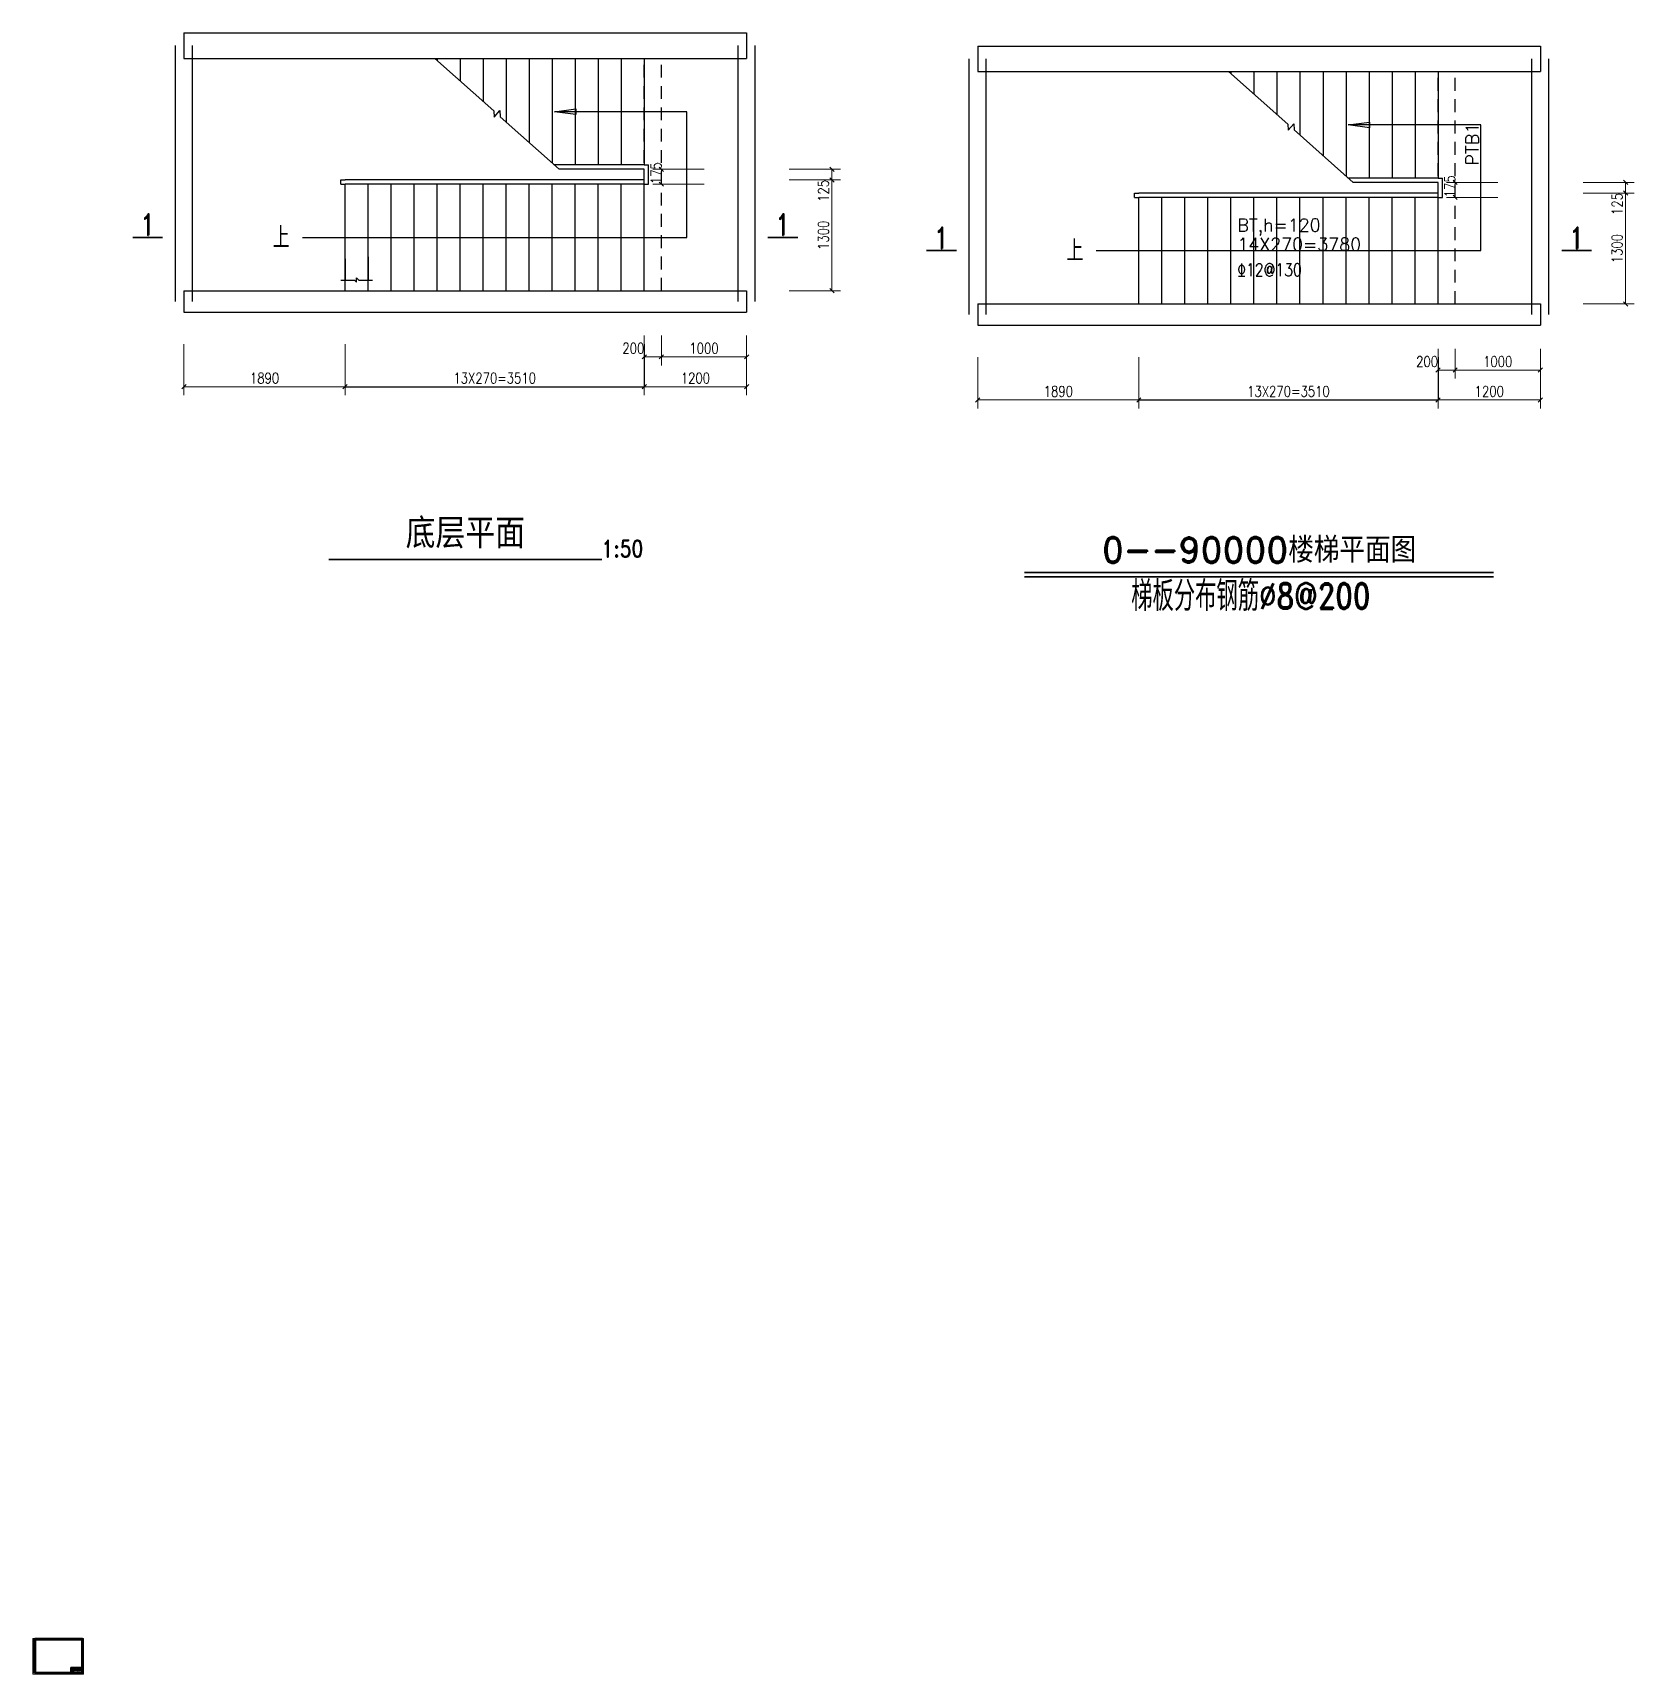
# Model space of a CAD drawing. Header units: millimetres. Extents: x -14156 to 29928, y -5971 to 19239.
# Drawn here: x -25 to 18759, y -10 to 19239 of the extents above; entities that cross this region are included whole.
import ezdxf
from ezdxf.enums import TextEntityAlignment as Align

# ---------------------------------------------------------------- set-up
doc = ezdxf.new("R2010")
doc.units = ezdxf.units.MM
doc.linetypes.add('线型3', pattern=[500, 150, -100, 150, -100])
for name, color, linetype, lineweight in [('中文说明', 9, 'Continuous', 60), ('剖面号', 7, 'Continuous', 35), ('墙', 3, 'Continuous', 25), ('尺寸线', 9, 'Continuous', 9), ('层301', 9, 'Continuous', 25), ('梁', 4, 'Continuous', 25), ('楼梯', 6, '线型3', 25), ('楼梯板', 4, 'Continuous', 25)]:
    doc.layers.add(name, color=color, linetype=linetype, lineweight=lineweight)
doc.styles.add('hztxt', font='romand_pkpm', dxfattribs={"bigfont": 'hztxt'})
doc.styles.add('宋体', font='宋体')

msp = doc.modelspace()

# ---------------------------------------------------------------- texts
at = {"layer": '中文说明', "color": 7, "style": 'hztxt', "width": 0.8}
for p in [(2888, 16839), (12199, 16684)]:
    msp.add_text('上', height=250, dxfattribs=at).set_placement(p, align=Align.MIDDLE_CENTER)
at = {"layer": '中文说明', "style": 'hztxt', "width": 0.8}
msp.add_text('%%13112@130', height=150, dxfattribs=at).set_placement((14104, 16459), align=Align.MIDDLE_LEFT)
at = {"layer": '中文说明', "color": 7, "style": 'hztxt'}
for s, height, p in [('底层平面', 350, (5048, 13089)), ('0--90000楼梯平面图', 300, (14359, 12934))]:
    msp.add_text(s, height=height, dxfattribs=at).set_placement(p, align=Align.BOTTOM_CENTER)
at = {"layer": '中文说明', "color": 7, "style": 'hztxt', "width": 0.8}
msp.add_text('1:50 ', height=200, dxfattribs=at).set_placement((6648, 13089))
at = {"layer": '中文说明', "color": 3, "style": 'hztxt', "width": 0.714286}
msp.add_text('梯板分布钢筋', height=350, dxfattribs=at).set_placement((14359, 12634), align=Align.MIDDLE_RIGHT)
at = {"layer": '中文说明', "color": 3, "style": 'hztxt', "width": 0.8}
msp.add_text('%%1298@200', height=300, dxfattribs=at).set_placement((14359, 12634), align=Align.MIDDLE_LEFT)
at = {"layer": '剖面号', "style": 'hztxt'}
msp.add_text('PTB1', height=150, rotation=90, dxfattribs=at).set_placement((16859, 17934), align=Align.MIDDLE_CENTER)
at = {"layer": '剖面号', "style": 'hztxt', "width": 0.8}
for p in [(1323, 16989), (8773, 16989), (10634, 16834), (18084, 16834)]:
    msp.add_text('1', height=250, dxfattribs=at).set_placement(p, align=Align.MIDDLE_CENTER)
at = {"layer": '尺寸线', "style": 'hztxt', "width": 0.8}
for p in [(7348, 17464), (16659, 17309)]:
    msp.add_text('175', height=125, rotation=90, dxfattribs=at).set_placement(p)
for p in [(9348, 17514), (18659, 17359)]:
    msp.add_text('125', height=125, rotation=90, dxfattribs=at).set_placement(p, align=Align.BOTTOM_RIGHT)
for p in [(9248, 16864), (18559, 16709)]:
    msp.add_text('1300', height=125, rotation=90, dxfattribs=at).set_placement(p, align=Align.MIDDLE_CENTER)
for p in [(7148, 15439), (16459, 15284)]:
    msp.add_text('200', height=125, dxfattribs=at).set_placement(p, align=Align.BOTTOM_RIGHT)
for s, p in [('1000', (7848, 15539)), ('1000', (17159, 15384)), ('1890', (2693, 15189)), ('1200', (7748, 15189)), ('1890', (12004, 15034)), ('1200', (17059, 15034))]:
    msp.add_text(s, height=125, dxfattribs=at).set_placement(p, align=Align.MIDDLE_CENTER)
for p in [(5393, 15089), (14704, 14934)]:
    msp.add_text('13X270=3510', height=125, dxfattribs=at).set_placement(p, align=Align.BOTTOM_CENTER)
at = {"layer": '层301', "style": 'hztxt'}
for s, p in [('BT,h=120', (14104, 16909)), ('14X270=3780', (14104, 16684))]:
    msp.add_text(s, height=150, dxfattribs=at).set_placement(p)

# ---------------------------------------------------------------- blocks, each defined once
blk = doc.blocks.new('998')
at = {"color": 7, "linetype": 'Continuous', "lineweight": 35}
for p, q in [((660, 71), (800, 71)), ((660, 71), (660, 1)), ((660, 51), (800, 51)), ((675, 51), (675, 1)), ((695, 51), (695, 1)), ((695, 37), (800, 37)), ((695, 13), (800, 13))]:
    blk.add_line(p, q, dxfattribs=at)
at = {"color": 7, "linetype": 'Continuous', "lineweight": 25}
for p, q in [((660, 43), (695, 43)), ((660, 37), (695, 37)), ((660, 31), (695, 31)), ((660, 25), (695, 25)), ((660, 19), (695, 19)), ((660, 13), (695, 13)), ((660, 7), (800, 7)), ((706, 13), (706, 1)), ((730, 13), (730, 1)), ((740, 13), (740, 1)), ((760, 13), (760, 1)), ((772, 13), (772, 1))]:
    blk.add_line(p, q, dxfattribs=at)
at = {"color": 2, "style": 'hztxt', "width": 0.857143}
for s, p in [('制图', (664, 49)), ('设计', (664, 42)), ('校对', (664, 36)), ('审核', (664, 30)), ('审定', (664, 24)), ('负责', (664, 18)), ('制图人', (680, 49)), ('设计人', (680, 42)), ('校对人', (680, 36)), ('审核人', (680, 30)), ('审定人', (680, 24)), ('负责人', (680, 18)), ('组别', (698, 12)), ('比例', (698, 6)), ('999', (710, 12)), ('1:100', (710, 7)), ('设计证书:518516', (726, 57)), ('阶段', (732, 12)), ('日期', (732, 6)), ('施工图', (744, 12)), ('2008 08 08', (743, 6)), ('档案号', (762, 12)), ('项目号', (762, 6)), ('ZX建_2006 1/1', (774, 12)), ('XM 2006 6/6', (774, 6))]:
    blk.add_text(s, height=3.5, dxfattribs=at).set_placement(p, align=Align.TOP_LEFT)
at = {"color": 2, "attachment_point": 1, "line_spacing_factor": 1.1, "style": '宋体'}
for s, insert, char_height, width in [('\\pxsm1.0;{\\W0.71;中国建筑科学研究院 PKPM CAD 工程部}', (686, 67), 5.25, 170), ('\\pxsm1.0;{\\W0.67;奥运会开幕式主场馆}', (724, 48), 4.5, 72), ('\\pxsm1.0;{\\W0.67;一层结构施工平面图}', (724, 29), 4.5, 72)]:
    blk.add_mtext(s, dxfattribs=dict(at, insert=insert, char_height=char_height, width=width))
blk = doc.blocks.new('997')
at = {"color": 7, "lineweight": 25}
for p, q in [((25, 584), (5, 584)), ((5, 584), (5, 509)), ((10, 584), (10, 509)), ((15, 584), (15, 509)), ((20, 584), (20, 509)), ((5, 559), (25, 559)), ((5, 534), (25, 534)), ((5, 509), (25, 509))]:
    blk.add_line(p, q, dxfattribs=at)

# ---------------------------------------------------------------- linework, layer by layer
at = {"layer": '中文说明', "color": 7, "lineweight": 35}
for p, q in [((3448, 13064), (6648, 13064)), ((11609, 12909), (17109, 12909)), ((11609, 12859), (17109, 12859))]:
    msp.add_line(p, q, dxfattribs=at)
at = {"layer": '中文说明', "lineweight": 9}
for p, q in [((272, 410), (272, 395)), ((-25, 200), (5, 200)), ((569, 200), (554, 200)), ((272, -10), (272, 5))]:
    msp.add_line(p, q, dxfattribs=at)
at = {"layer": '中文说明', "lineweight": 25}
msp.add_lwpolyline([(3588, 16339), (3748, 16339), (3773, 16314), (3773, 16364), (3798, 16339), (3958, 16339)], dxfattribs=at)
at = {"layer": '中文说明', "lineweight": 9}
msp.add_lwpolyline([(-25, -10), (569, -10), (569, 410), (-25, 410)], close=True, dxfattribs=at)
at = {"layer": '中文说明'}
msp.add_lwpolyline([(0, 0), (559, 0), (559, 400), (0, 400)], close=True, dxfattribs=at)
at = {"layer": '剖面号'}
for p, q in [((1498, 16839), (1148, 16839)), ((8598, 16839), (8948, 16839)), ((10809, 16684), (10459, 16684)), ((17909, 16684), (18259, 16684))]:
    msp.add_line(p, q, dxfattribs=at)
at = {"layer": '墙'}
for p, q in [((1748, 19239), (1748, 18939)), ((8348, 19239), (8348, 18939)), ((11059, 19084), (11059, 18784)), ((17659, 19084), (17659, 18784)), ((1748, 16214), (1748, 15964)), ((8348, 16214), (8348, 15964)), ((11059, 16059), (11059, 15809)), ((17659, 16059), (17659, 15809))]:
    msp.add_line(p, q, dxfattribs=at)
for points in [[(1748, 19239), (8348, 19239)], [(11059, 19084), (17659, 19084)], [(1748, 18939), (8348, 18939)], [(11059, 18784), (17659, 18784)], [(1748, 16214), (8348, 16214)], [(11059, 16059), (17659, 16059)], [(1748, 15964), (8348, 15964)], [(11059, 15809), (17659, 15809)]]:
    msp.add_lwpolyline(points, dxfattribs=at)
at = {"layer": '尺寸线'}
for p, q in [((7848, 17639), (7248, 17639)), ((7348, 17464), (7348, 17639)), ((8848, 17639), (9448, 17639)), ((9348, 17639), (9348, 17514)), ((7848, 17464), (7248, 17464)), ((8848, 17514), (9448, 17514)), ((8848, 17514), (9448, 17514)), ((9348, 17514), (9348, 16214)), ((17159, 17484), (16559, 17484)), ((16659, 17309), (16659, 17484)), ((18159, 17484), (18759, 17484)), ((18159, 17359), (18759, 17359)), ((18159, 17359), (18759, 17359)), ((18659, 17484), (18659, 17359)), ((18659, 17359), (18659, 16059)), ((17159, 17309), (16559, 17309)), ((8848, 16214), (9448, 16214)), ((18159, 16059), (18759, 16059)), ((7148, 15689), (7148, 15339)), ((7348, 15689), (7348, 15339)), ((7348, 15689), (7348, 15339)), ((8348, 15689), (8348, 15339)), ((1748, 15589), (1748, 14989)), ((3638, 15589), (3638, 14989)), ((7148, 15589), (7148, 14989)), ((7348, 15439), (7148, 15439)), ((8348, 15439), (7348, 15439)), ((8348, 15589), (8348, 14989)), ((11059, 15434), (11059, 14834)), ((12949, 15434), (12949, 14834)), ((16459, 15534), (16459, 15184)), ((16459, 15434), (16459, 14834)), ((16659, 15534), (16659, 15184)), ((16659, 15534), (16659, 15184)), ((17659, 15534), (17659, 15184)), ((17659, 15434), (17659, 14834)), ((16659, 15284), (16459, 15284)), ((17659, 15284), (16659, 15284)), ((3638, 15089), (1748, 15089)), ((8348, 15089), (7148, 15089)), ((12949, 14934), (11059, 14934)), ((17659, 14934), (16459, 14934))]:
    msp.add_line(p, q, dxfattribs=at)
at = {"layer": '尺寸线', "lineweight": 25}
for p, q in [((7323, 17664), (7373, 17614)), ((9323, 17664), (9373, 17614)), ((9323, 17539), (9373, 17489)), ((9323, 17539), (9373, 17489)), ((7323, 17489), (7373, 17439)), ((16634, 17509), (16684, 17459)), ((16634, 17334), (16684, 17284)), ((18634, 17509), (18684, 17459)), ((18634, 17384), (18684, 17334)), ((18634, 17384), (18684, 17334)), ((9323, 16239), (9373, 16189)), ((18634, 16084), (18684, 16034)), ((7123, 15414), (7173, 15464)), ((7148, 15589), (7148, 15089)), ((7323, 15414), (7373, 15464)), ((7323, 15414), (7373, 15464)), ((8323, 15414), (8373, 15464)), ((16459, 15434), (16459, 14934)), ((16434, 15259), (16484, 15309)), ((16634, 15259), (16684, 15309)), ((16634, 15259), (16684, 15309)), ((17634, 15259), (17684, 15309)), ((1723, 15064), (1773, 15114)), ((3613, 15064), (3663, 15114)), ((3638, 15089), (7148, 15089)), ((7123, 15064), (7173, 15114)), ((8323, 15064), (8373, 15114)), ((11034, 14909), (11084, 14959)), ((12924, 14909), (12974, 14959)), ((12949, 14934), (16459, 14934)), ((16434, 14909), (16484, 14959)), ((17634, 14909), (17684, 14959))]:
    msp.add_line(p, q, dxfattribs=at)
at = {"layer": '梁'}
for p, q in [((1648, 16089), (1648, 19089)), ((1848, 16089), (1848, 19089)), ((8248, 16089), (8248, 19089)), ((8448, 16089), (8448, 19089)), ((10959, 15934), (10959, 18934)), ((11159, 15934), (11159, 18934)), ((17559, 15934), (17559, 18934)), ((17759, 15934), (17759, 18934))]:
    msp.add_line(p, q, dxfattribs=at)
at = {"layer": '楼梯'}
for p, q in [((7148, 16214), (7148, 18939)), ((7348, 16214), (7348, 18939)), ((16459, 16059), (16459, 18784)), ((16659, 16059), (16659, 18784))]:
    msp.add_line(p, q, dxfattribs=at)
at = {"layer": '楼梯板'}
for p, q in [((4718, 18939), (4718, 18915)), ((4988, 18939), (4988, 18674)), ((5258, 18939), (5258, 18434)), ((5528, 18939), (5528, 18193)), ((5798, 18939), (5798, 17953)), ((6068, 18939), (6068, 17713)), ((6338, 18939), (6338, 17689)), ((6608, 18939), (6608, 17689)), ((6878, 18939), (6878, 17689)), ((7148, 18939), (7148, 17689)), ((14029, 18784), (14029, 18760)), ((14299, 18784), (14299, 18520)), ((14569, 18784), (14569, 18279)), ((14839, 18784), (14839, 18039)), ((15109, 18784), (15109, 17799)), ((15379, 18784), (15379, 17558)), ((15649, 18784), (15649, 17534)), ((15919, 18784), (15919, 17534)), ((16189, 18784), (16189, 17534)), ((16459, 18784), (16459, 17534)), ((7148, 17689), (6095, 17689)), ((7148, 17639), (6151, 17639)), ((7148, 17689), (7198, 17689)), ((7148, 17514), (7148, 17639)), ((7148, 17639), (7148, 17639)), ((7198, 17464), (7198, 17689)), ((16459, 17534), (15406, 17534)), ((16459, 17534), (16509, 17534)), ((16509, 17309), (16509, 17534)), ((3588, 17514), (3638, 17514)), ((3588, 17464), (3588, 17514)), ((3588, 17464), (3638, 17464)), ((7148, 17514), (3638, 17514)), ((3638, 16214), (3638, 17464)), ((7148, 17464), (3638, 17464)), ((3908, 16214), (3908, 17464)), ((4178, 16214), (4178, 17464)), ((4448, 16214), (4448, 17464)), ((4718, 16214), (4718, 17464)), ((4988, 16214), (4988, 17464)), ((5258, 16214), (5258, 17464)), ((5528, 16214), (5528, 17464)), ((5798, 16214), (5798, 17464)), ((6068, 16214), (6068, 17464)), ((6338, 16214), (6338, 17464)), ((6608, 16214), (6608, 17464)), ((6878, 16214), (6878, 17464)), ((7148, 17514), (7148, 17514)), ((7148, 16214), (7148, 17464)), ((7148, 17464), (7198, 17464)), ((12899, 17359), (12949, 17359)), ((12899, 17309), (12899, 17359)), ((16459, 17359), (12949, 17359)), ((16459, 17484), (15462, 17484)), ((16459, 17359), (16459, 17484)), ((16459, 17484), (16459, 17484)), ((16459, 17359), (16459, 17359)), ((12899, 17309), (12949, 17309)), ((12949, 16059), (12949, 17309)), ((16459, 17309), (12949, 17309)), ((13219, 16059), (13219, 17309)), ((13489, 16059), (13489, 17309)), ((13759, 16059), (13759, 17309)), ((14029, 16059), (14029, 17309)), ((14299, 16059), (14299, 17309)), ((14569, 16059), (14569, 17309)), ((14839, 16059), (14839, 17309)), ((15109, 16059), (15109, 17309)), ((15379, 16059), (15379, 17309)), ((15649, 16059), (15649, 17309)), ((15919, 16059), (15919, 17309)), ((16189, 16059), (16189, 17309)), ((16459, 16059), (16459, 17309)), ((16459, 17309), (16509, 17309)), ((3638, 16589), (3638, 16339)), ((3908, 16610), (3908, 16339))]:
    msp.add_line(p, q, dxfattribs=at)
at = {"layer": '楼梯板', "color": 9}
for p, q in [((7648, 18314), (6095, 18314)), ((7648, 16839), (7648, 18314)), ((16959, 18159), (15406, 18159)), ((16959, 16684), (16959, 18159)), ((3138, 16839), (7648, 16839)), ((12449, 16684), (16959, 16684))]:
    msp.add_line(p, q, dxfattribs=at)
for points in [[(4691, 18939), (5383, 18322), (5388, 18251), (5454, 18326), (5458, 18255), (6151, 17639)], [(14002, 18784), (14695, 18167), (14699, 18097), (14765, 18171), (14769, 18101), (15462, 17484)]]:
    msp.add_lwpolyline(points, dxfattribs=at)
for points in [[(6095, 18314), (6343, 18346), (6343, 18281)], [(15406, 18159), (15654, 18192), (15654, 18126)]]:
    msp.add_lwpolyline(points, close=True, dxfattribs=at)

# ---------------------------------------------------------------- block references
at = {"layer": '中文说明'}
for name, p in [('997', (-25, -184)), ('998', (-241, -1))]:
    msp.add_blockref(name, p, dxfattribs=at)

msp.set_redraw_order([(e.dxf.handle, doc.entitydb.next_handle()) for e in msp.query("TEXT MTEXT ATTDEF DIMENSION ARC_DIMENSION")])  # texts and dimensions are drawn at this point

doc.saveas('drawing.dxf')
